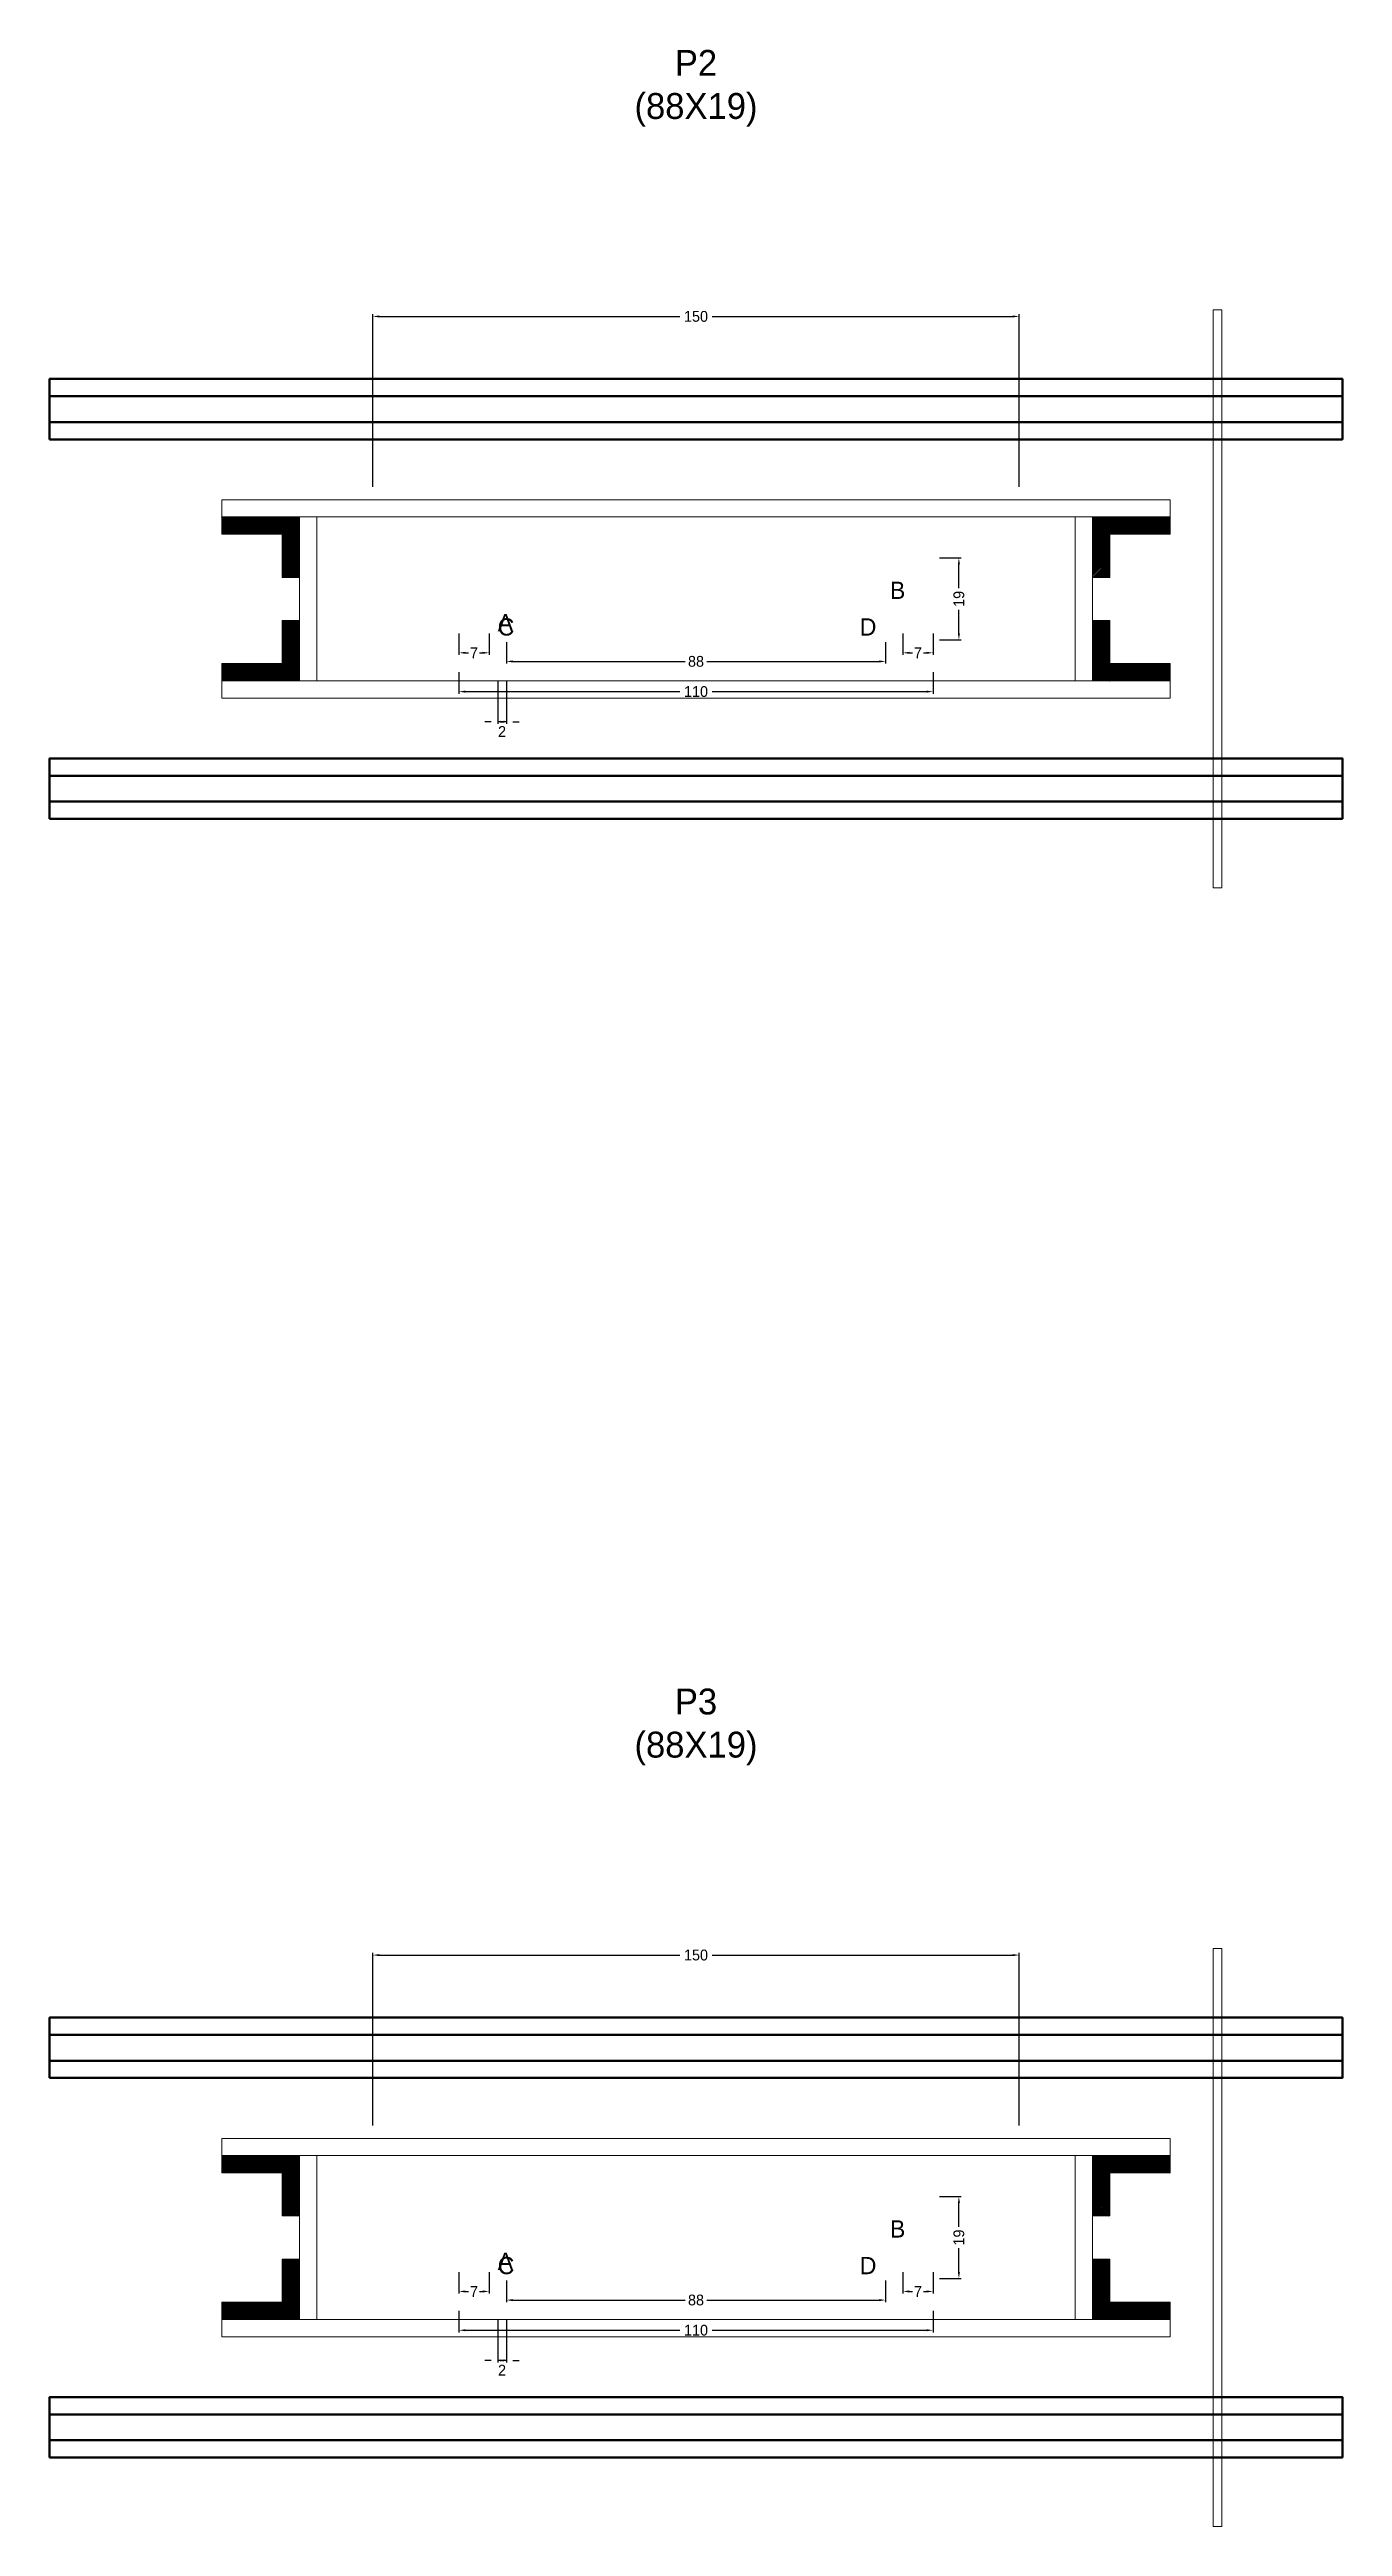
# Model space of a CAD drawing. Header units: centimetres. Extents: x -7000 to 4307, y -13306 to 295.
# Drawn here: x -150 to 150, y -687 to -113 of the extents above; entities that cross this region are included whole.
import ezdxf

# ---------------------------------------------------------------- set-up
doc = ezdxf.new("R2010")
doc.units = ezdxf.units.CM
for name, color, linetype in [('COTA', 241, 'Continuous'), ('GRAVATA', 224, 'Continuous'), ('Hachura', 251, 'Continuous'), ('NOMENCLATURA', 7, 'Continuous'), ('SARRAFO', 251, 'Continuous')]:
    doc.layers.add(name, color=color, linetype=linetype)
doc.dimstyles.new('cotax2', dxfattribs={"dimtxt": 2.5, "dimasz": 1.5, "dimexe": 0.5, "dimexo": 0.5, "dimgap": 0.5, "dimtad": 1, "dimcen": 2.5, "dimazin": 3, "dimtfac": 1, "dimtmove": 0, "dimatfit": 3})

msp = doc.modelspace()

# ---------------------------------------------------------------- texts
at = {"layer": 'NOMENCLATURA'}
for s, p in [('B', (45, -240)), ('A', (-46, -247.5)), ('C', (-46, -248.5)), ('D', (38, -248.5)), ('B', (45, -620)), ('A', (-46, -627.5)), ('C', (-46, -628.5)), ('D', (38, -628.5))]:
    msp.add_text(s, height=4, dxfattribs=at).set_placement(p)
at = {"layer": 'NOMENCLATURA', "char_height": 6, "attachment_point": 8}
for s, insert in [('P2\\P(88X19)', (0, -130.5)), ('P3\\P(88X19)', (0, -510.5))]:
    msp.add_mtext(s, dxfattribs=dict(at, insert=insert))

# ---------------------------------------------------------------- blocks, each defined once
blk = doc.blocks.new('_CLOSEDFILLED')
at = {"color": 0, "linetype": 'BYBLOCK'}
blk.add_solid([(-1, 0.16), (0, 0), (-1, -0.16)], dxfattribs=at)
blk = doc.blocks.new('*D82')
for p, q in [((-55, -637), (-55, -642)), ((55, -637), (55, -642)), ((-53.5, -641.5), (-3.75, -641.5)), ((3.75, -641.5), (53.5, -641.5))]:
    blk.add_line(p, q)
at = {"layer": 'Defpoints'}
for p in [(-55, -636.5), (55, -636.5), (-55, -641.5)]:
    blk.add_point(p, dxfattribs=at)
at = {"layer": 'COTA', "xscale": 1.5, "yscale": 1.5, "rotation": 180}
blk.add_blockref('_CLOSEDFILLED', (-55, -641.5), dxfattribs=at)
at = {"layer": 'COTA', "xscale": 1.5, "yscale": 1.5}
blk.add_blockref('_CLOSEDFILLED', (55, -641.5), dxfattribs=at)
at = {"layer": 'COTA', "insert": (0, -641.5), "char_height": 2.5, "attachment_point": 5}
blk.add_mtext('110', dxfattribs=at)
blk = doc.blocks.new('*D83')
for p, q in [((-44, -630), (-44, -635)), ((44, -630), (44, -635)), ((-42.5, -634.5), (-2.5, -634.5)), ((2.5, -634.5), (42.5, -634.5))]:
    blk.add_line(p, q)
at = {"layer": 'Defpoints'}
for p in [(-44, -629.5), (44, -629.5), (-44, -634.5)]:
    blk.add_point(p, dxfattribs=at)
at = {"layer": 'COTA', "xscale": 1.5, "yscale": 1.5, "rotation": 180}
blk.add_blockref('_CLOSEDFILLED', (-44, -634.5), dxfattribs=at)
at = {"layer": 'COTA', "xscale": 1.5, "yscale": 1.5}
blk.add_blockref('_CLOSEDFILLED', (44, -634.5), dxfattribs=at)
at = {"layer": 'COTA', "insert": (0, -634.5), "char_height": 2.5, "attachment_point": 5}
blk.add_mtext('88', dxfattribs=at)
blk = doc.blocks.new('*D84')
for p, q in [((56.5, -610.5), (61.5, -610.5)), ((61, -617.5), (61, -612)), ((61, -628), (61, -622.5)), ((56.5, -629.5), (61.5, -629.5))]:
    blk.add_line(p, q)
at = {"layer": 'Defpoints'}
for p in [(56, -610.5), (56, -629.5), (61, -629.5)]:
    blk.add_point(p, dxfattribs=at)
at = {"layer": 'COTA', "xscale": 1.5, "yscale": 1.5}
for p, rotation in [((61, -610.5), 90), ((61, -629.5), 270)]:
    blk.add_blockref('_CLOSEDFILLED', p, dxfattribs=dict(at, rotation=rotation))
at = {"layer": 'COTA', "insert": (61, -620), "char_height": 2.5, "attachment_point": 5, "rotation": 90}
blk.add_mtext('19', dxfattribs=at)
blk = doc.blocks.new('*D85')
for p, q in [((-55, -628), (-55, -633)), ((-48, -628), (-48, -633)), ((-53.5, -632.5), (-52.75, -632.5)), ((-50.25, -632.5), (-49.5, -632.5))]:
    blk.add_line(p, q)
at = {"layer": 'Defpoints'}
for p in [(-55, -627.5), (-48, -627.5), (-55, -632.5)]:
    blk.add_point(p, dxfattribs=at)
at = {"layer": 'COTA', "xscale": 1.5, "yscale": 1.5, "rotation": 180}
blk.add_blockref('_CLOSEDFILLED', (-55, -632.5), dxfattribs=at)
at = {"layer": 'COTA', "xscale": 1.5, "yscale": 1.5}
blk.add_blockref('_CLOSEDFILLED', (-48, -632.5), dxfattribs=at)
at = {"layer": 'COTA', "insert": (-51.5, -632.5), "char_height": 2.5, "attachment_point": 5}
blk.add_mtext('7', dxfattribs=at)
blk = doc.blocks.new('*D86')
for p, q in [((48, -628), (48, -633)), ((55, -628), (55, -633)), ((49.5, -632.5), (50.25, -632.5)), ((52.75, -632.5), (53.5, -632.5))]:
    blk.add_line(p, q)
at = {"layer": 'Defpoints'}
for p in [(48, -627.5), (55, -627.5), (48, -632.5)]:
    blk.add_point(p, dxfattribs=at)
at = {"layer": 'COTA', "xscale": 1.5, "yscale": 1.5, "rotation": 180}
blk.add_blockref('_CLOSEDFILLED', (48, -632.5), dxfattribs=at)
at = {"layer": 'COTA', "xscale": 1.5, "yscale": 1.5}
blk.add_blockref('_CLOSEDFILLED', (55, -632.5), dxfattribs=at)
at = {"layer": 'COTA', "insert": (51.5, -632.5), "char_height": 2.5, "attachment_point": 5}
blk.add_mtext('7', dxfattribs=at)
blk = doc.blocks.new('*D87')
for p, q in [((-75, -594), (-75, -554)), ((-73.5, -554.5), (-3.75, -554.5)), ((3.75, -554.5), (73.5, -554.5)), ((75, -594), (75, -554))]:
    blk.add_line(p, q)
at = {"layer": 'Defpoints'}
for p in [(-75, -554.5), (-75, -594.5), (75, -594.5)]:
    blk.add_point(p, dxfattribs=at)
at = {"layer": 'COTA', "xscale": 1.5, "yscale": 1.5, "rotation": 180}
blk.add_blockref('_CLOSEDFILLED', (-75, -554.5), dxfattribs=at)
at = {"layer": 'COTA', "xscale": 1.5, "yscale": 1.5}
blk.add_blockref('_CLOSEDFILLED', (75, -554.5), dxfattribs=at)
at = {"layer": 'COTA', "insert": (0, -554.5), "char_height": 2.5, "attachment_point": 5}
blk.add_mtext('150', dxfattribs=at)
blk = doc.blocks.new('*D48')
for p, q in [((-55, -257), (-55, -262)), ((55, -257), (55, -262)), ((-53.5, -261.5), (-3.75, -261.5)), ((3.75, -261.5), (53.5, -261.5))]:
    blk.add_line(p, q)
at = {"layer": 'Defpoints'}
for p in [(-55, -256.5), (55, -256.5), (-55, -261.5)]:
    blk.add_point(p, dxfattribs=at)
at = {"layer": 'COTA', "xscale": 1.5, "yscale": 1.5, "rotation": 180}
blk.add_blockref('_CLOSEDFILLED', (-55, -261.5), dxfattribs=at)
at = {"layer": 'COTA', "xscale": 1.5, "yscale": 1.5}
blk.add_blockref('_CLOSEDFILLED', (55, -261.5), dxfattribs=at)
at = {"layer": 'COTA', "insert": (0, -261.5), "char_height": 2.5, "attachment_point": 5}
blk.add_mtext('110', dxfattribs=at)
blk = doc.blocks.new('*D49')
for p, q in [((-44, -250), (-44, -255)), ((44, -250), (44, -255)), ((-42.5, -254.5), (-2.5, -254.5)), ((2.5, -254.5), (42.5, -254.5))]:
    blk.add_line(p, q)
at = {"layer": 'Defpoints'}
for p in [(-44, -249.5), (44, -249.5), (-44, -254.5)]:
    blk.add_point(p, dxfattribs=at)
at = {"layer": 'COTA', "xscale": 1.5, "yscale": 1.5, "rotation": 180}
blk.add_blockref('_CLOSEDFILLED', (-44, -254.5), dxfattribs=at)
at = {"layer": 'COTA', "xscale": 1.5, "yscale": 1.5}
blk.add_blockref('_CLOSEDFILLED', (44, -254.5), dxfattribs=at)
at = {"layer": 'COTA', "insert": (0, -254.5), "char_height": 2.5, "attachment_point": 5}
blk.add_mtext('88', dxfattribs=at)
blk = doc.blocks.new('*D50')
for p, q in [((56.5, -230.5), (61.5, -230.5)), ((61, -237.5), (61, -232)), ((61, -248), (61, -242.5)), ((56.5, -249.5), (61.5, -249.5))]:
    blk.add_line(p, q)
at = {"layer": 'Defpoints'}
for p in [(56, -230.5), (56, -249.5), (61, -249.5)]:
    blk.add_point(p, dxfattribs=at)
at = {"layer": 'COTA', "xscale": 1.5, "yscale": 1.5}
for p, rotation in [((61, -230.5), 90), ((61, -249.5), 270)]:
    blk.add_blockref('_CLOSEDFILLED', p, dxfattribs=dict(at, rotation=rotation))
at = {"layer": 'COTA', "insert": (61, -240), "char_height": 2.5, "attachment_point": 5, "rotation": 90}
blk.add_mtext('19', dxfattribs=at)
blk = doc.blocks.new('*D51')
for p, q in [((-55, -248), (-55, -253)), ((-53.5, -252.5), (-52.75, -252.5)), ((-50.25, -252.5), (-49.5, -252.5)), ((-48, -248), (-48, -253))]:
    blk.add_line(p, q)
at = {"layer": 'Defpoints'}
for p in [(-55, -247.5), (-55, -252.5), (-48, -247.5)]:
    blk.add_point(p, dxfattribs=at)
at = {"layer": 'COTA', "xscale": 1.5, "yscale": 1.5, "rotation": 180}
blk.add_blockref('_CLOSEDFILLED', (-55, -252.5), dxfattribs=at)
at = {"layer": 'COTA', "xscale": 1.5, "yscale": 1.5}
blk.add_blockref('_CLOSEDFILLED', (-48, -252.5), dxfattribs=at)
at = {"layer": 'COTA', "insert": (-51.5, -252.5), "char_height": 2.5, "attachment_point": 5}
blk.add_mtext('7', dxfattribs=at)
blk = doc.blocks.new('*D52')
for p, q in [((48, -248), (48, -253)), ((49.5, -252.5), (50.25, -252.5)), ((52.75, -252.5), (53.5, -252.5)), ((55, -248), (55, -253))]:
    blk.add_line(p, q)
at = {"layer": 'Defpoints'}
for p in [(48, -247.5), (48, -252.5), (55, -247.5)]:
    blk.add_point(p, dxfattribs=at)
at = {"layer": 'COTA', "xscale": 1.5, "yscale": 1.5, "rotation": 180}
blk.add_blockref('_CLOSEDFILLED', (48, -252.5), dxfattribs=at)
at = {"layer": 'COTA', "xscale": 1.5, "yscale": 1.5}
blk.add_blockref('_CLOSEDFILLED', (55, -252.5), dxfattribs=at)
at = {"layer": 'COTA', "insert": (51.5, -252.5), "char_height": 2.5, "attachment_point": 5}
blk.add_mtext('7', dxfattribs=at)
blk = doc.blocks.new('*D53')
for p, q in [((-75, -214), (-75, -174)), ((-73.5, -174.5), (-3.75, -174.5)), ((3.75, -174.5), (73.5, -174.5)), ((75, -214), (75, -174))]:
    blk.add_line(p, q)
at = {"layer": 'Defpoints'}
for p in [(-75, -174.5), (-75, -214.5), (75, -214.5)]:
    blk.add_point(p, dxfattribs=at)
at = {"layer": 'COTA', "xscale": 1.5, "yscale": 1.5, "rotation": 180}
blk.add_blockref('_CLOSEDFILLED', (-75, -174.5), dxfattribs=at)
at = {"layer": 'COTA', "xscale": 1.5, "yscale": 1.5}
blk.add_blockref('_CLOSEDFILLED', (75, -174.5), dxfattribs=at)
at = {"layer": 'COTA', "insert": (0, -174.5), "char_height": 2.5, "attachment_point": 5}
blk.add_mtext('150', dxfattribs=at)

# ---------------------------------------------------------------- dimensions: what is measured, and where the dimension line sits
at = {"layer": 'COTA'}
for base, p1, p2, picture, middle in [((-75, -174.5), (-75, -214.5), (75, -214.5), '*D53', (0, -174.5)), ((-55, -252.5), (-55, -247.5), (-48, -247.5), '*D51', (-51.5, -252.5)), ((-44, -254.5), (-44, -249.5), (44, -249.5), '*D49', (0, -254.5)), ((48, -252.5), (48, -247.5), (55, -247.5), '*D52', (51.5, -252.5)), ((-55, -261.5), (-55, -256.5), (55, -256.5), '*D48', (0, -261.5)), ((-75, -554.5), (-75, -594.5), (75, -594.5), '*D87', (0, -554.5)), ((-55, -632.5), (-55, -627.5), (-48, -627.5), '*D85', (-51.5, -632.5)), ((-44, -634.5), (-44, -629.5), (44, -629.5), '*D83', (0, -634.5)), ((48, -632.5), (48, -627.5), (55, -627.5), '*D86', (51.5, -632.5)), ((-55, -641.5), (-55, -636.5), (55, -636.5), '*D82', (0, -641.5))]:
    dim = msp.add_linear_dim(base=base, p1=p1, p2=p2, dimstyle='cotax2', dxfattribs=at)
    dim.commit()
    dim.dimension.update_dxf_attribs({"geometry": picture, "text_midpoint": middle})
for base, p1, p2, picture, middle in [((61, -249.5), (56, -249.5), (56, -230.5), '*D50', (61, -240)), ((61, -629.5), (56, -629.5), (56, -610.5), '*D84', (61, -620))]:
    dim = msp.add_linear_dim(base=base, p1=p1, p2=p2, angle=90, dimstyle='cotax2', dxfattribs=at)
    dim.commit()
    dim.dimension.update_dxf_attribs({"geometry": picture, "text_midpoint": middle})
for base, p1, p2 in [((-44, -268.5), (-44, -258.5), (-46, -258.5)), ((-44, -648.5), (-44, -638.5), (-46, -638.5))]:
    msp.add_linear_dim(base=base, p1=p1, p2=p2, dimstyle='cotax2', dxfattribs=at).render()

# ---------------------------------------------------------------- hatches: boundary and pattern name
at = {"layer": 'SARRAFO'}
h = msp.add_hatch(dxfattribs=at)
h.set_pattern_fill('SOLID', scale=2)
h.paths.add_polyline_path([(-110, -225), (-96, -225), (-96, -221), (-110, -221)])
h = msp.add_hatch(dxfattribs=at)
h.set_pattern_fill('SOLID', scale=2)
h.paths.add_polyline_path([(-96, -235), (-92, -235), (-92, -221), (-96, -221)])
h = msp.add_hatch(dxfattribs=at)
h.set_pattern_fill('SOLID', scale=2)
h.paths.add_polyline_path([(92, -235), (96, -235), (96, -221), (92, -221)])
h = msp.add_hatch(dxfattribs=at)
h.set_pattern_fill('SOLID', scale=2)
h.paths.add_polyline_path([(96, -225), (110, -225), (110, -221), (96, -221)])
h = msp.add_hatch(dxfattribs=at)
h.set_pattern_fill('SOLID', scale=2)
h.paths.add_polyline_path([(-96, -259), (-92, -259), (-92, -245), (-96, -245)])
h = msp.add_hatch(dxfattribs=at)
h.set_pattern_fill('SOLID', scale=2)
h.paths.add_polyline_path([(92, -259), (96, -259), (96, -245), (92, -245)])
h = msp.add_hatch(dxfattribs=at)
h.set_pattern_fill('SOLID', scale=2)
h.paths.add_polyline_path([(-110, -259), (-96, -259), (-96, -255), (-110, -255)])
h = msp.add_hatch(dxfattribs=at)
h.set_pattern_fill('SOLID', scale=2)
h.paths.add_polyline_path([(96, -259), (110, -259), (110, -255), (96, -255)])
h = msp.add_hatch(dxfattribs=at)
h.set_pattern_fill('SOLID', scale=2)
h.paths.add_polyline_path([(-110, -605), (-96, -605), (-96, -601), (-110, -601)])
h = msp.add_hatch(dxfattribs=at)
h.set_pattern_fill('SOLID', scale=2)
h.paths.add_polyline_path([(-96, -615), (-92, -615), (-92, -601), (-96, -601)])
h = msp.add_hatch(dxfattribs=at)
h.set_pattern_fill('SOLID', scale=2)
h.paths.add_polyline_path([(92, -615), (96, -615), (96, -601), (92, -601)])
h = msp.add_hatch(dxfattribs=at)
h.set_pattern_fill('SOLID', scale=2)
h.paths.add_polyline_path([(96, -605), (110, -605), (110, -601), (96, -601)])
h = msp.add_hatch(dxfattribs=at)
h.set_pattern_fill('SOLID', scale=2)
h.paths.add_polyline_path([(-96, -639), (-92, -639), (-92, -625), (-96, -625)])
h = msp.add_hatch(dxfattribs=at)
h.set_pattern_fill('SOLID', scale=2)
h.paths.add_polyline_path([(92, -639), (96, -639), (96, -625), (92, -625)])
h = msp.add_hatch(dxfattribs=at)
h.set_pattern_fill('SOLID', scale=2)
h.paths.add_polyline_path([(-110, -639), (-96, -639), (-96, -635), (-110, -635)])
h = msp.add_hatch(dxfattribs=at)
h.set_pattern_fill('SOLID', scale=2)
h.paths.add_polyline_path([(96, -639), (110, -639), (110, -635), (96, -635)])

# ---------------------------------------------------------------- linework, layer by layer
at = {"layer": 'GRAVATA', "lineweight": 50}
for points in [[(-150, -203), (150, -203), (150, -189), (-150, -189)], [(-150, -199), (150, -199), (150, -193), (-150, -193)], [(-150, -291), (150, -291), (150, -277), (-150, -277)], [(-150, -287), (150, -287), (150, -281), (-150, -281)], [(-150, -583), (150, -583), (150, -569), (-150, -569)], [(-150, -579), (150, -579), (150, -573), (-150, -573)], [(-150, -671), (150, -671), (150, -657), (-150, -657)], [(-150, -667), (150, -667), (150, -661), (-150, -661)]]:
    msp.add_lwpolyline(points, close=True, dxfattribs=at)
at = {"layer": 'Hachura', "lineweight": 13}
for points in [[(120, -307), (122, -307), (122, -173), (120, -173)], [(120, -687), (122, -687), (122, -553), (120, -553)]]:
    msp.add_lwpolyline(points, close=True, dxfattribs=at)
at = {"layer": 'Hachura', "lineweight": 18}
for points in [[(-110, -221), (110, -221), (110, -217), (-110, -217)], [(-92, -259), (-88, -259), (-88, -221), (-92, -221)], [(88, -259), (92, -259), (92, -221), (88, -221)], [(-110, -263), (110, -263), (110, -259), (-110, -259)], [(-110, -601), (110, -601), (110, -597), (-110, -597)], [(-92, -639), (-88, -639), (-88, -601), (-92, -601)], [(88, -639), (92, -639), (92, -601), (88, -601)], [(-110, -643), (110, -643), (110, -639), (-110, -639)]]:
    msp.add_lwpolyline(points, close=True, dxfattribs=at)
at = {"layer": 'SARRAFO', "lineweight": 13}
for points in [[(-110, -225), (-96, -225), (-96, -221), (-110, -221)], [(-96, -235), (-92, -235), (-92, -221), (-96, -221)], [(92, -235), (96, -235), (96, -221), (92, -221)], [(96, -225), (110, -225), (110, -221), (96, -221)], [(-96, -259), (-92, -259), (-92, -245), (-96, -245)], [(92, -259), (96, -259), (96, -245), (92, -245)], [(-110, -259), (-96, -259), (-96, -255), (-110, -255)], [(96, -259), (110, -259), (110, -255), (96, -255)], [(-110, -605), (-96, -605), (-96, -601), (-110, -601)], [(-96, -615), (-92, -615), (-92, -601), (-96, -601)], [(92, -615), (96, -615), (96, -601), (92, -601)], [(96, -605), (110, -605), (110, -601), (96, -601)], [(-96, -639), (-92, -639), (-92, -625), (-96, -625)], [(92, -639), (96, -639), (96, -625), (92, -625)], [(-110, -639), (-96, -639), (-96, -635), (-110, -635)], [(96, -639), (110, -639), (110, -635), (96, -635)]]:
    msp.add_lwpolyline(points, close=True, dxfattribs=at)

msp.set_redraw_order([(e.dxf.handle, doc.entitydb.next_handle()) for e in msp.query("TEXT MTEXT ATTDEF DIMENSION ARC_DIMENSION")])  # texts and dimensions are drawn at this point

doc.saveas('drawing.dxf')
